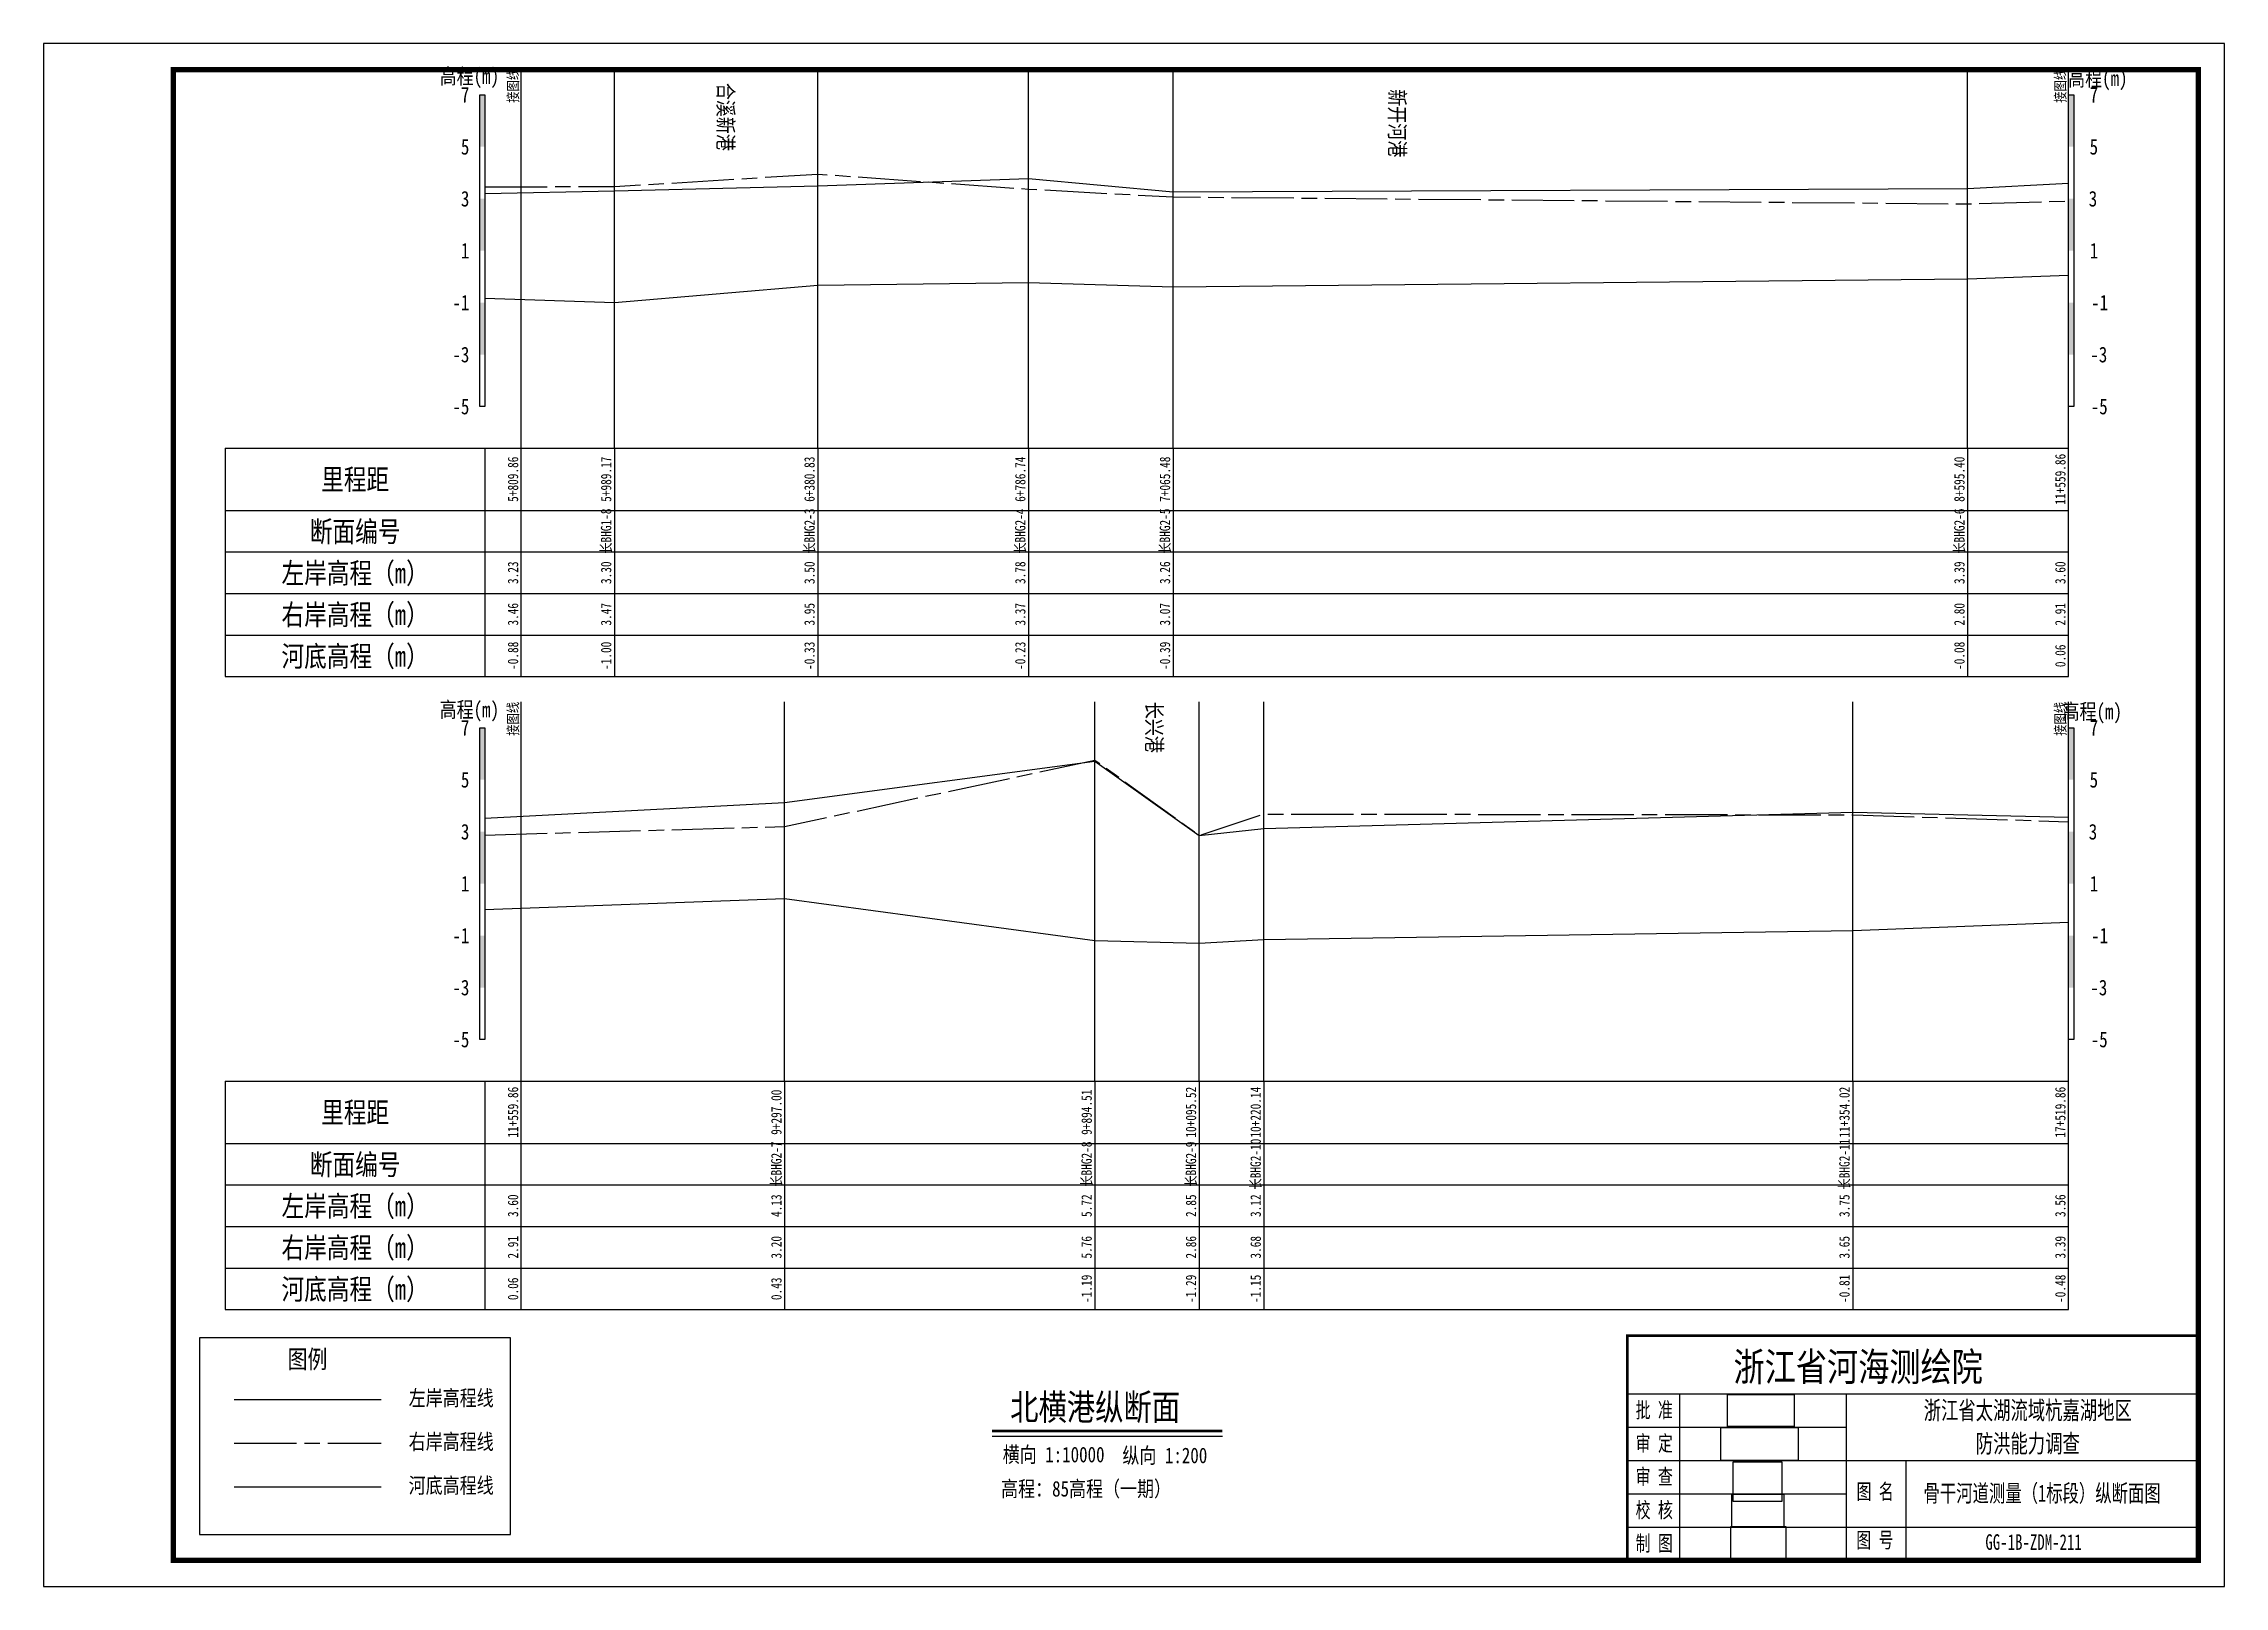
# Model space of a CAD drawing. Extents: x 529382 to 536292, y 3419671 to 3423811.
# Drawn here: x 534244.6 to 534664.6, y 3419671.3 to 3419968.3 of the extents above; entities that cross this region are included whole.
import ezdxf
from ezdxf.enums import TextEntityAlignment as Align

# ---------------------------------------------------------------- set-up
doc = ezdxf.new("R2010")
doc.units = 0
doc.header["$LTSCALE"] = 0.5
doc.linetypes.add('ACAD_ISO08W100', pattern=[36, 24, -3, 6, -3])
doc.layers.get('0').update_dxf_attribs({"linetype": 'CONTINUOUS'})
for name, color, linetype, lineweight in [('00右岸断面线', 5, 'ACAD_ISO08W100', 30), ('00左岸断面线', 6, 'CONTINUOUS', 30), ('00河底高程', 2, 'CONTINUOUS', 30), ('xxxx', 6, 'CONTINUOUS', 30)]:
    doc.layers.add(name, color=color, linetype=linetype, lineweight=lineweight)
for name, color, linetype in [('tab', 9, 'CONTINUOUS'), ('TEXT', 7, 'CONTINUOUS'), ('zdm1', 2, 'CONTINUOUS'), ('zh', 9, 'CONTINUOUS'), ('图框', 7, 'CONTINUOUS'), ('标注', 7, 'CONTINUOUS'), ('高程标尺', 3, 'CONTINUOUS')]:
    doc.layers.add(name, color=color, linetype=linetype)
doc.styles.add('HZ', font='fangsong_GB2312.ttf', dxfattribs={"width": 0.8})
doc.styles.add('tk2', font='fangsong_GB2312.ttf', dxfattribs={"width": 0.8})
doc.styles.add('交叉标注', font='fangsong_GB2312.ttf', dxfattribs={"width": 0.8})
picture_1 = doc.add_image_def('image1.tif', size_in_pixel=(413, 175))
picture_2 = doc.add_image_def('image2.tif', size_in_pixel=(364, 223))
picture_3 = doc.add_image_def('image3.tif', size_in_pixel=(379, 181))
picture_4 = doc.add_image_def('image4.tif', size_in_pixel=(244, 153))
picture_5 = doc.add_image_def('image5.tif', size_in_pixel=(332, 273))

msp = doc.modelspace()

# ---------------------------------------------------------------- texts
at = {"layer": 'tab', "color": 3, "style": 'HZ', "width": 0.8}
for s, p in [('5+809.86', (534336.6, 3419884.49)), ('5+989.17', (534354.53, 3419884.49)), ('6+380.83', (534393.7, 3419884.49)), ('6+786.74', (534434.29, 3419884.49)), ('7+065.48', (534462.16, 3419884.49)), ('8+595.40', (534615.16, 3419884.49)), ('11+559.86', (534634.6, 3419884.49)), ('长BHG1-8', (534354.53, 3419874.49)), ('长BHG2-3', (534393.7, 3419874.49)), ('长BHG2-4', (534434.29, 3419874.49)), ('长BHG2-5', (534462.16, 3419874.49)), ('长BHG2-6', (534615.16, 3419874.49)), ('3.23', (534336.6, 3419866.49)), ('3.30', (534354.53, 3419866.49)), ('3.50', (534393.7, 3419866.49)), ('3.78', (534434.29, 3419866.49)), ('3.26', (534462.16, 3419866.49)), ('3.39', (534615.16, 3419866.49)), ('3.60', (534634.6, 3419866.49)), ('3.46', (534336.6, 3419858.49)), ('3.47', (534354.53, 3419858.49)), ('3.95', (534393.7, 3419858.49)), ('3.37', (534434.29, 3419858.49)), ('3.07', (534462.16, 3419858.49)), ('2.80', (534615.16, 3419858.49)), ('2.91', (534634.6, 3419858.49)), ('-0.88', (534336.6, 3419850.49)), ('-1.00', (534354.53, 3419850.49)), ('-0.33', (534393.7, 3419850.49)), ('-0.23', (534434.29, 3419850.49)), ('-0.39', (534462.16, 3419850.49)), ('-0.08', (534615.16, 3419850.49)), ('0.06', (534634.6, 3419850.49)), ('11+559.86', (534336.6, 3419762.63)), ('9+297.00', (534387.32, 3419762.63)), ('9+894.51', (534447.07, 3419762.63)), ('10+095.52', (534467.17, 3419762.63)), ('10+220.14', (534479.63, 3419762.63)), ('11+354.02', (534593.02, 3419762.63)), ('17+519.86', (534634.6, 3419762.63)), ('长BHG2-7', (534387.32, 3419752.63)), ('长BHG2-8', (534447.07, 3419752.63)), ('长BHG2-9', (534467.17, 3419752.63)), ('长BHG2-10', (534479.63, 3419752.63)), ('长BHG2-11', (534593.02, 3419752.63)), ('3.60', (534336.6, 3419744.63)), ('4.13', (534387.32, 3419744.63)), ('5.72', (534447.07, 3419744.63)), ('2.85', (534467.17, 3419744.63)), ('3.12', (534479.63, 3419744.63)), ('3.75', (534593.02, 3419744.63)), ('3.56', (534634.6, 3419744.63)), ('2.91', (534336.6, 3419736.63)), ('3.20', (534387.32, 3419736.63)), ('5.76', (534447.07, 3419736.63)), ('2.86', (534467.17, 3419736.63)), ('3.68', (534479.63, 3419736.63)), ('3.65', (534593.02, 3419736.63)), ('3.39', (534634.6, 3419736.63)), ('0.06', (534336.6, 3419728.63)), ('0.43', (534387.32, 3419728.63)), ('-1.19', (534447.07, 3419728.63)), ('-1.29', (534467.17, 3419728.63)), ('-1.15', (534479.63, 3419728.63)), ('-0.81', (534593.02, 3419728.63)), ('-0.48', (534634.6, 3419728.63))]:
    msp.add_text(s, height=2, rotation=90, dxfattribs=at).set_placement(p, align=Align.BOTTOM_CENTER)
for s, p in [('里程距', (534304.6, 3419884.49)), ('断面编号', (534304.6, 3419874.49)), ('左岸高程（m）', (534304.6, 3419866.49)), ('右岸高程（m）', (534304.6, 3419858.49)), ('河底高程（m）', (534304.6, 3419850.49)), ('里程距', (534304.6, 3419762.63)), ('断面编号', (534304.6, 3419752.63)), ('左岸高程（m）', (534304.6, 3419744.63)), ('右岸高程（m）', (534304.6, 3419736.63)), ('河底高程（m）', (534304.6, 3419728.63))]:
    msp.add_text(s, height=3.999, dxfattribs=at).set_placement(p, align=Align.MIDDLE)
at = {"layer": 'zh', "color": 3, "style": 'HZ', "width": 0.8}
for p in [(534336.6, 3419963.49), (534634.6, 3419963.49), (534336.6, 3419841.63), (534634.6, 3419841.63)]:
    msp.add_text('接图线', height=2, rotation=90, dxfattribs=at).set_placement(p, align=Align.BOTTOM_RIGHT)
at = {"layer": '图框', "color": 0, "style": 'HZ', "width": 0.8}
msp.add_text('北横港纵断面', height=5, dxfattribs=at).set_placement((534447.12, 3419705.94), align=Align.MIDDLE)
for s, p in [('横向 1:10000', (534429.32, 3419695.23)), ('纵向 1:200', (534452.37, 3419695.06)), ('高程：85高程（一期）', (534429.01, 3419688.64))]:
    msp.add_text(s, height=3, dxfattribs=at).set_placement(p)
at = {"layer": '标注', "linetype": 'Continuous', "style": '交叉标注', "width": 0.8}
for s, p in [('合溪新港', (534374.46, 3419960.8)), ('新开河港', (534503.8, 3419959.56)), ('长兴港', (534456.99, 3419841.64))]:
    msp.add_text(s, height=3, rotation=270, dxfattribs=at).set_placement(p)
at = {"layer": '高程标尺', "style": 'HZ', "width": 0.8}
for p in [(534326.6, 3419960.6), (534640.22, 3419960.18), (534326.6, 3419838.64), (534639.16, 3419838.27)]:
    msp.add_text('高程(m)', height=3, dxfattribs=at).set_placement(p, align=Align.CENTER)
for s, p in [('7', (534326.6, 3419958.49)), ('7', (534640.28, 3419958.49)), ('5', (534326.6, 3419948.49)), ('5', (534640.28, 3419948.49)), ('3', (534326.6, 3419938.49)), ('3', (534640.11, 3419938.49)), ('1', (534326.6, 3419928.49)), ('1', (534640.32, 3419928.49)), ('-1', (534326.6, 3419918.49)), ('-1', (534642.21, 3419918.49)), ('-3', (534326.6, 3419908.49)), ('-3', (534642.05, 3419908.49)), ('-5', (534326.6, 3419898.49)), ('-5', (534642.13, 3419898.49)), ('7', (534326.6, 3419836.63)), ('7', (534640.28, 3419836.63)), ('5', (534326.6, 3419826.63)), ('5', (534640.28, 3419826.63)), ('3', (534326.6, 3419816.63)), ('3', (534640.11, 3419816.63)), ('1', (534326.6, 3419806.63)), ('1', (534640.32, 3419806.63)), ('-1', (534326.6, 3419796.63)), ('-1', (534642.21, 3419796.63)), ('-3', (534326.6, 3419786.63)), ('-3', (534642.05, 3419786.63)), ('-5', (534326.6, 3419776.63)), ('-5', (534642.13, 3419776.63))]:
    msp.add_text(s, height=3, dxfattribs=at).set_placement(p, align=Align.MIDDLE_RIGHT)

# ---------------------------------------------------------------- blocks, each defined once
blk = doc.blocks.new('A$C0B9647FD')
at = {"lineweight": 100, "const_width": 0.5}
blk.add_lwpolyline([(0, 43.28), (-110, 43.28), (-110, 0), (0, 0), (0, 43.28)], dxfattribs=at)
at = {"layer": 'TEXT', "color": 0}
for p, q in [((-110, 32.08, 0), (0, 32.08, 0)), ((-99.92, 32.08, 0), (-99.92, 6.42, 0)), ((-67.83, 32.08, 0), (-67.83, 6.42, 0)), ((-110, 25.67, 0), (-67.83, 25.67, 0)), ((-110, 19.25, 0), (-67.83, 19.25, 0)), ((-67.83, 19.25, 0), (0, 19.25, 0)), ((-56.35, 19.25, 0), (-56.35, 0, 0)), ((-110, 12.83, 0), (-67.83, 12.83, 0)), ((-110, 6.42, 0), (0, 6.42, 0)), ((-99.92, 6.42, 0), (-99.92, 0, 0)), ((-67.83, 6.42, 0), (-67.83, 0, 0))]:
    blk.add_line(p, q, dxfattribs=at)
at = {"layer": 'TEXT', "color": 7, "ltscale": 8, "style": 'tk2'}
for tag, p, height, width in [('浙江省水利水电技术咨询中心', (-89.53, 34.51, 0), 5.5, 0.8), ('批准', (-108.38, 27.45, 0), 3, 0.7), ('审定', (-108.38, 21.04, 0), 3, 0.7), ('审 查', (-108.38, 14.62, 0), 3, 0.7), ('图名', (-65.84, 11.75, 0), 3, 0.7), ('校 核', (-108.38, 8.2, 0), 3, 0.7), ('制 图', (-108.38, 1.79, 0), 3, 0.7), ('图号', (-65.89, 2.42, 0), 3, 0.7)]:
    blk.add_attdef(tag, p, '', height=height, dxfattribs=dict(at, width=width))
at = {"layer": 'TEXT', "color": 0, "style": 'tk2', "width": 0.7}
for tag, height, p in [('浙江省太湖流域杭嘉湖地区', 3.5, (-32.86, 28.9, -206.67)), ('防洪能力调查', 3.5, (-32.86, 22.5, -206.67)), ('骨干河道测量（*标段）水系图', 3.3, (-30.1, 12.93, -206.67)), ('HJH-01', 3, (-31.74, 3.53, -206.67))]:
    blk.add_attdef(tag, text='', height=height, dxfattribs=at).set_placement(p, align=Align.MIDDLE_CENTER)
blk = doc.blocks.new('A$C72737839')
at = {"linetype": 'Continuous'}
blk.add_lwpolyline([(59.94, 0), (59.94, 37.85), (0, 37.85)], dxfattribs=at)
at = {"linetype": 'Continuous', "flags": 128}
for points in [[(0, 37.85), (0, 0)], [(0, 0), (59.94, 0)]]:
    blk.add_lwpolyline(points, dxfattribs=at)
at = {"layer": '00右岸断面线', "color": 5, "lineweight": 30}
blk.add_line((6.73, 17.55), (35.02, 17.55), dxfattribs=at)
at = {"layer": '00河底高程', "color": 2, "lineweight": 30}
blk.add_line((6.73, 9.13), (35.02, 9.13), dxfattribs=at)
at = {"layer": 'xxxx', "color": 6, "lineweight": 30}
blk.add_line((6.73, 25.97), (35.02, 25.97), dxfattribs=at)
at = {"layer": 'tab', "color": 0, "style": 'HZ', "width": 0.8}
blk.add_text('图例', height=3.5, dxfattribs=at).set_placement((20.83, 33.8), align=Align.MIDDLE)
at = {"layer": 'zdm1', "linetype": 'Continuous', "style": 'HZ', "width": 0.8}
for s, p in [('左岸高程线', (48.5, 26.33)), ('右岸高程线', (48.5, 17.91)), ('河底高程线', (48.5, 9.49))]:
    blk.add_text(s, height=3, dxfattribs=at).set_placement(p, align=Align.MIDDLE)

# ---------------------------------------------------------------- linework, layer by layer
at = {"layer": '00右岸断面线', "flags": 128}
for points in [[(534329.6, 3419940.78), (534354.53, 3419940.84), (534393.7, 3419943.24), (534434.29, 3419940.34), (534462.16, 3419938.84), (534615.16, 3419937.49), (534634.6, 3419938.04)], [(534329.6, 3419815.98), (534387.32, 3419817.63), (534447.07, 3419830.43), (534467.17, 3419815.93), (534479.63, 3419820.03), (534593.02, 3419819.88), (534634.6, 3419818.56)]]:
    msp.add_lwpolyline(points, dxfattribs=at)
at = {"layer": '00左岸断面线', "flags": 128}
for points in [[(534329.6, 3419939.48), (534354.53, 3419939.99), (534393.7, 3419940.99), (534434.29, 3419942.39), (534462.16, 3419939.79), (534615.16, 3419940.44), (534634.6, 3419941.46)], [(534329.6, 3419819.24), (534387.32, 3419822.28), (534447.07, 3419830.23), (534467.17, 3419815.88), (534479.63, 3419817.23), (534593.02, 3419820.38), (534634.6, 3419819.42)]]:
    msp.add_lwpolyline(points, dxfattribs=at)
at = {"layer": '00河底高程', "flags": 128}
for points in [[(534329.6, 3419919.34), (534354.53, 3419918.49), (534393.7, 3419921.84), (534434.29, 3419922.34), (534462.16, 3419921.54), (534615.16, 3419923.09), (534634.6, 3419923.8)], [(534329.6, 3419801.68), (534387.32, 3419803.78), (534447.07, 3419795.68), (534467.17, 3419795.18), (534479.63, 3419795.88), (534593.02, 3419797.58), (534634.6, 3419799.21)]]:
    msp.add_lwpolyline(points, dxfattribs=at)
at = {"layer": 'tab'}
for p, q in [((534279.6, 3419890.49), (534634.6, 3419890.49)), ((534279.6, 3419890.49), (534279.6, 3419846.49)), ((534329.6, 3419890.49), (534329.6, 3419846.49)), ((534336.6, 3419846.49), (534336.6, 3419890.49)), ((534354.53, 3419890.49), (534354.53, 3419846.49)), ((534393.7, 3419890.49), (534393.7, 3419846.49)), ((534434.29, 3419890.49), (534434.29, 3419846.49)), ((534462.16, 3419890.49), (534462.16, 3419846.49)), ((534615.16, 3419890.49), (534615.16, 3419846.49)), ((534634.6, 3419846.49), (534634.6, 3419890.49)), ((534279.6, 3419878.49), (534634.6, 3419878.49)), ((534279.6, 3419870.49), (534634.6, 3419870.49)), ((534279.6, 3419862.49), (534634.6, 3419862.49)), ((534279.6, 3419854.49), (534634.6, 3419854.49)), ((534279.6, 3419846.49), (534634.6, 3419846.49)), ((534279.6, 3419768.63), (534634.6, 3419768.63)), ((534279.6, 3419768.63), (534279.6, 3419724.63)), ((534329.6, 3419768.63), (534329.6, 3419724.63)), ((534336.6, 3419724.63), (534336.6, 3419768.63)), ((534387.32, 3419768.63), (534387.32, 3419724.63)), ((534447.07, 3419768.63), (534447.07, 3419724.63)), ((534467.17, 3419768.63), (534467.17, 3419724.63)), ((534479.63, 3419768.63), (534479.63, 3419724.63)), ((534593.02, 3419768.63), (534593.02, 3419724.63)), ((534634.6, 3419724.63), (534634.6, 3419768.63)), ((534279.6, 3419756.63), (534634.6, 3419756.63)), ((534279.6, 3419748.63), (534634.6, 3419748.63)), ((534279.6, 3419740.63), (534634.6, 3419740.63)), ((534279.6, 3419732.63), (534634.6, 3419732.63)), ((534279.6, 3419724.63), (534634.6, 3419724.63))]:
    msp.add_line(p, q, dxfattribs=at)
at = {"layer": 'zh'}
for p, q in [((534336.6, 3419890.49), (534336.6, 3419963.49)), ((534634.6, 3419890.49), (534634.6, 3419963.49)), ((534336.6, 3419768.63), (534336.6, 3419841.63)), ((534634.6, 3419768.63), (534634.6, 3419841.63))]:
    msp.add_line(p, q, dxfattribs=at)
at = {"layer": 'zh', "color": 6}
for p, q in [((534354.53, 3419890.49), (534354.53, 3419963.49)), ((534393.7, 3419890.49), (534393.7, 3419963.49)), ((534434.29, 3419890.49), (534434.29, 3419963.49)), ((534462.16, 3419890.49), (534462.16, 3419963.49)), ((534615.16, 3419890.49), (534615.16, 3419963.49)), ((534387.32, 3419768.63), (534387.32, 3419841.63)), ((534447.07, 3419768.63), (534447.07, 3419841.63)), ((534467.17, 3419768.63), (534467.17, 3419841.63)), ((534479.63, 3419768.63), (534479.63, 3419841.63)), ((534593.02, 3419768.63), (534593.02, 3419841.63))]:
    msp.add_line(p, q, dxfattribs=at)
at = {"layer": '图框', "flags": 128}
msp.add_lwpolyline([(534244.6, 3419671.35), (534664.6, 3419671.35), (534664.6, 3419968.35), (534244.6, 3419968.35)], close=True, dxfattribs=at)
at = {"layer": '图框', "const_width": 1, "flags": 128}
msp.add_lwpolyline([(534269.6, 3419676.35), (534659.6, 3419676.35), (534659.6, 3419963.35), (534269.6, 3419963.35)], close=True, dxfattribs=at)
at = {"layer": '图框', "color": 0, "const_width": 0.5, "flags": 128}
msp.add_lwpolyline([(534427.28, 3419701.24), (534471.62, 3419701.24)], dxfattribs=at)
at = {"layer": '图框', "color": 0, "flags": 128}
msp.add_lwpolyline([(534427.28, 3419700.24), (534471.62, 3419700.24)], dxfattribs=at)
at = {"layer": '高程标尺', "flags": 128}
for points in [[(534328.6, 3419898.49), (534328.6, 3419958.49), (534329.6, 3419958.49), (534329.6, 3419898.49)], [(534634.6, 3419898.49), (534634.6, 3419958.49), (534635.6, 3419958.49), (534635.6, 3419898.49)], [(534328.6, 3419776.63), (534328.6, 3419836.63), (534329.6, 3419836.63), (534329.6, 3419776.63)], [(534634.6, 3419776.63), (534634.6, 3419836.63), (534635.6, 3419836.63), (534635.6, 3419776.63)]]:
    msp.add_lwpolyline(points, close=True, dxfattribs=at)
at = {"layer": '高程标尺'}
for points in [[(534328.6, 3419948.49), (534329.6, 3419948.49), (534328.6, 3419958.49), (534329.6, 3419958.49)], [(534634.6, 3419948.49), (534635.6, 3419948.49), (534634.6, 3419958.49), (534635.6, 3419958.49)], [(534328.6, 3419928.49), (534329.6, 3419928.49), (534328.6, 3419938.49), (534329.6, 3419938.49)], [(534634.6, 3419928.49), (534635.6, 3419928.49), (534634.6, 3419938.49), (534635.6, 3419938.49)], [(534328.6, 3419908.49), (534329.6, 3419908.49), (534328.6, 3419918.49), (534329.6, 3419918.49)], [(534634.6, 3419908.49), (534635.6, 3419908.49), (534634.6, 3419918.49), (534635.6, 3419918.49)], [(534328.6, 3419826.63), (534329.6, 3419826.63), (534328.6, 3419836.63), (534329.6, 3419836.63)], [(534634.6, 3419826.63), (534635.6, 3419826.63), (534634.6, 3419836.63), (534635.6, 3419836.63)], [(534328.6, 3419806.63), (534329.6, 3419806.63), (534328.6, 3419816.63), (534329.6, 3419816.63)], [(534634.6, 3419806.63), (534635.6, 3419806.63), (534634.6, 3419816.63), (534635.6, 3419816.63)], [(534328.6, 3419786.63), (534329.6, 3419786.63), (534328.6, 3419796.63), (534329.6, 3419796.63)], [(534634.6, 3419786.63), (534635.6, 3419786.63), (534634.6, 3419796.63), (534635.6, 3419796.63)]]:
    msp.add_solid(points, dxfattribs=at)

# ---------------------------------------------------------------- block references
at = {"layer": '图框', "linetype": 'Continuous'}
msp.add_blockref('A$C0B9647FD', (534659.6, 3419676.35), dxfattribs=at).add_auto_attribs({'图号': '图 号', '图名': '图 名', '批准': '批 准', '校 核': '校 核', '审 查': '审 查', '审定': '审 定', '制 图': '制 图', '浙江省水利水电技术咨询中心': '浙江省河海测绘院', 'HJH-01': 'GG-1B-ZDM-211', '骨干河道测量（*标段）水系图': '骨干河道测量（1标段）纵断面图', '浙江省太湖流域杭嘉湖地区': '浙江省太湖流域杭嘉湖地区', '防洪能力调查': '防洪能力调查'})
msp.add_blockref('A$C72737839', (534274.6, 3419681.35), dxfattribs=at)

msp.set_redraw_order([(e.dxf.handle, doc.entitydb.next_handle()) for e in msp.query("TEXT MTEXT ATTDEF DIMENSION ARC_DIMENSION")])  # texts and dimensions are drawn at this point

# ---------------------------------------------------------------- pictures from other files: only their frames are drawn
at = {"linetype": 'Continuous'}
image = msp.add_image(picture_3, insert=(534568.91, 3419702.14), size_in_units=(12.82, 6.12), dxfattribs=at)
image.dxf.flags = 15
image = msp.add_image(picture_1, insert=(534567.62, 3419695.6, 0), size_in_units=(14.89, 6.31), dxfattribs=at)
image.dxf.flags = 15
image = msp.add_image(picture_5, insert=(534570.01, 3419687.67), size_in_units=(9.33, 7.67), dxfattribs=at)
image.dxf.flags = 15
image = msp.add_image(picture_4, insert=(534569.72, 3419682.8), size_in_units=(10.01, 6.28), dxfattribs=at)
image.dxf.flags = 15
image = msp.add_image(picture_2, insert=(534569.54, 3419676.36), size_in_units=(10.62, 6.51), dxfattribs=at)
image.dxf.flags = 15

doc.saveas('drawing.dxf')
